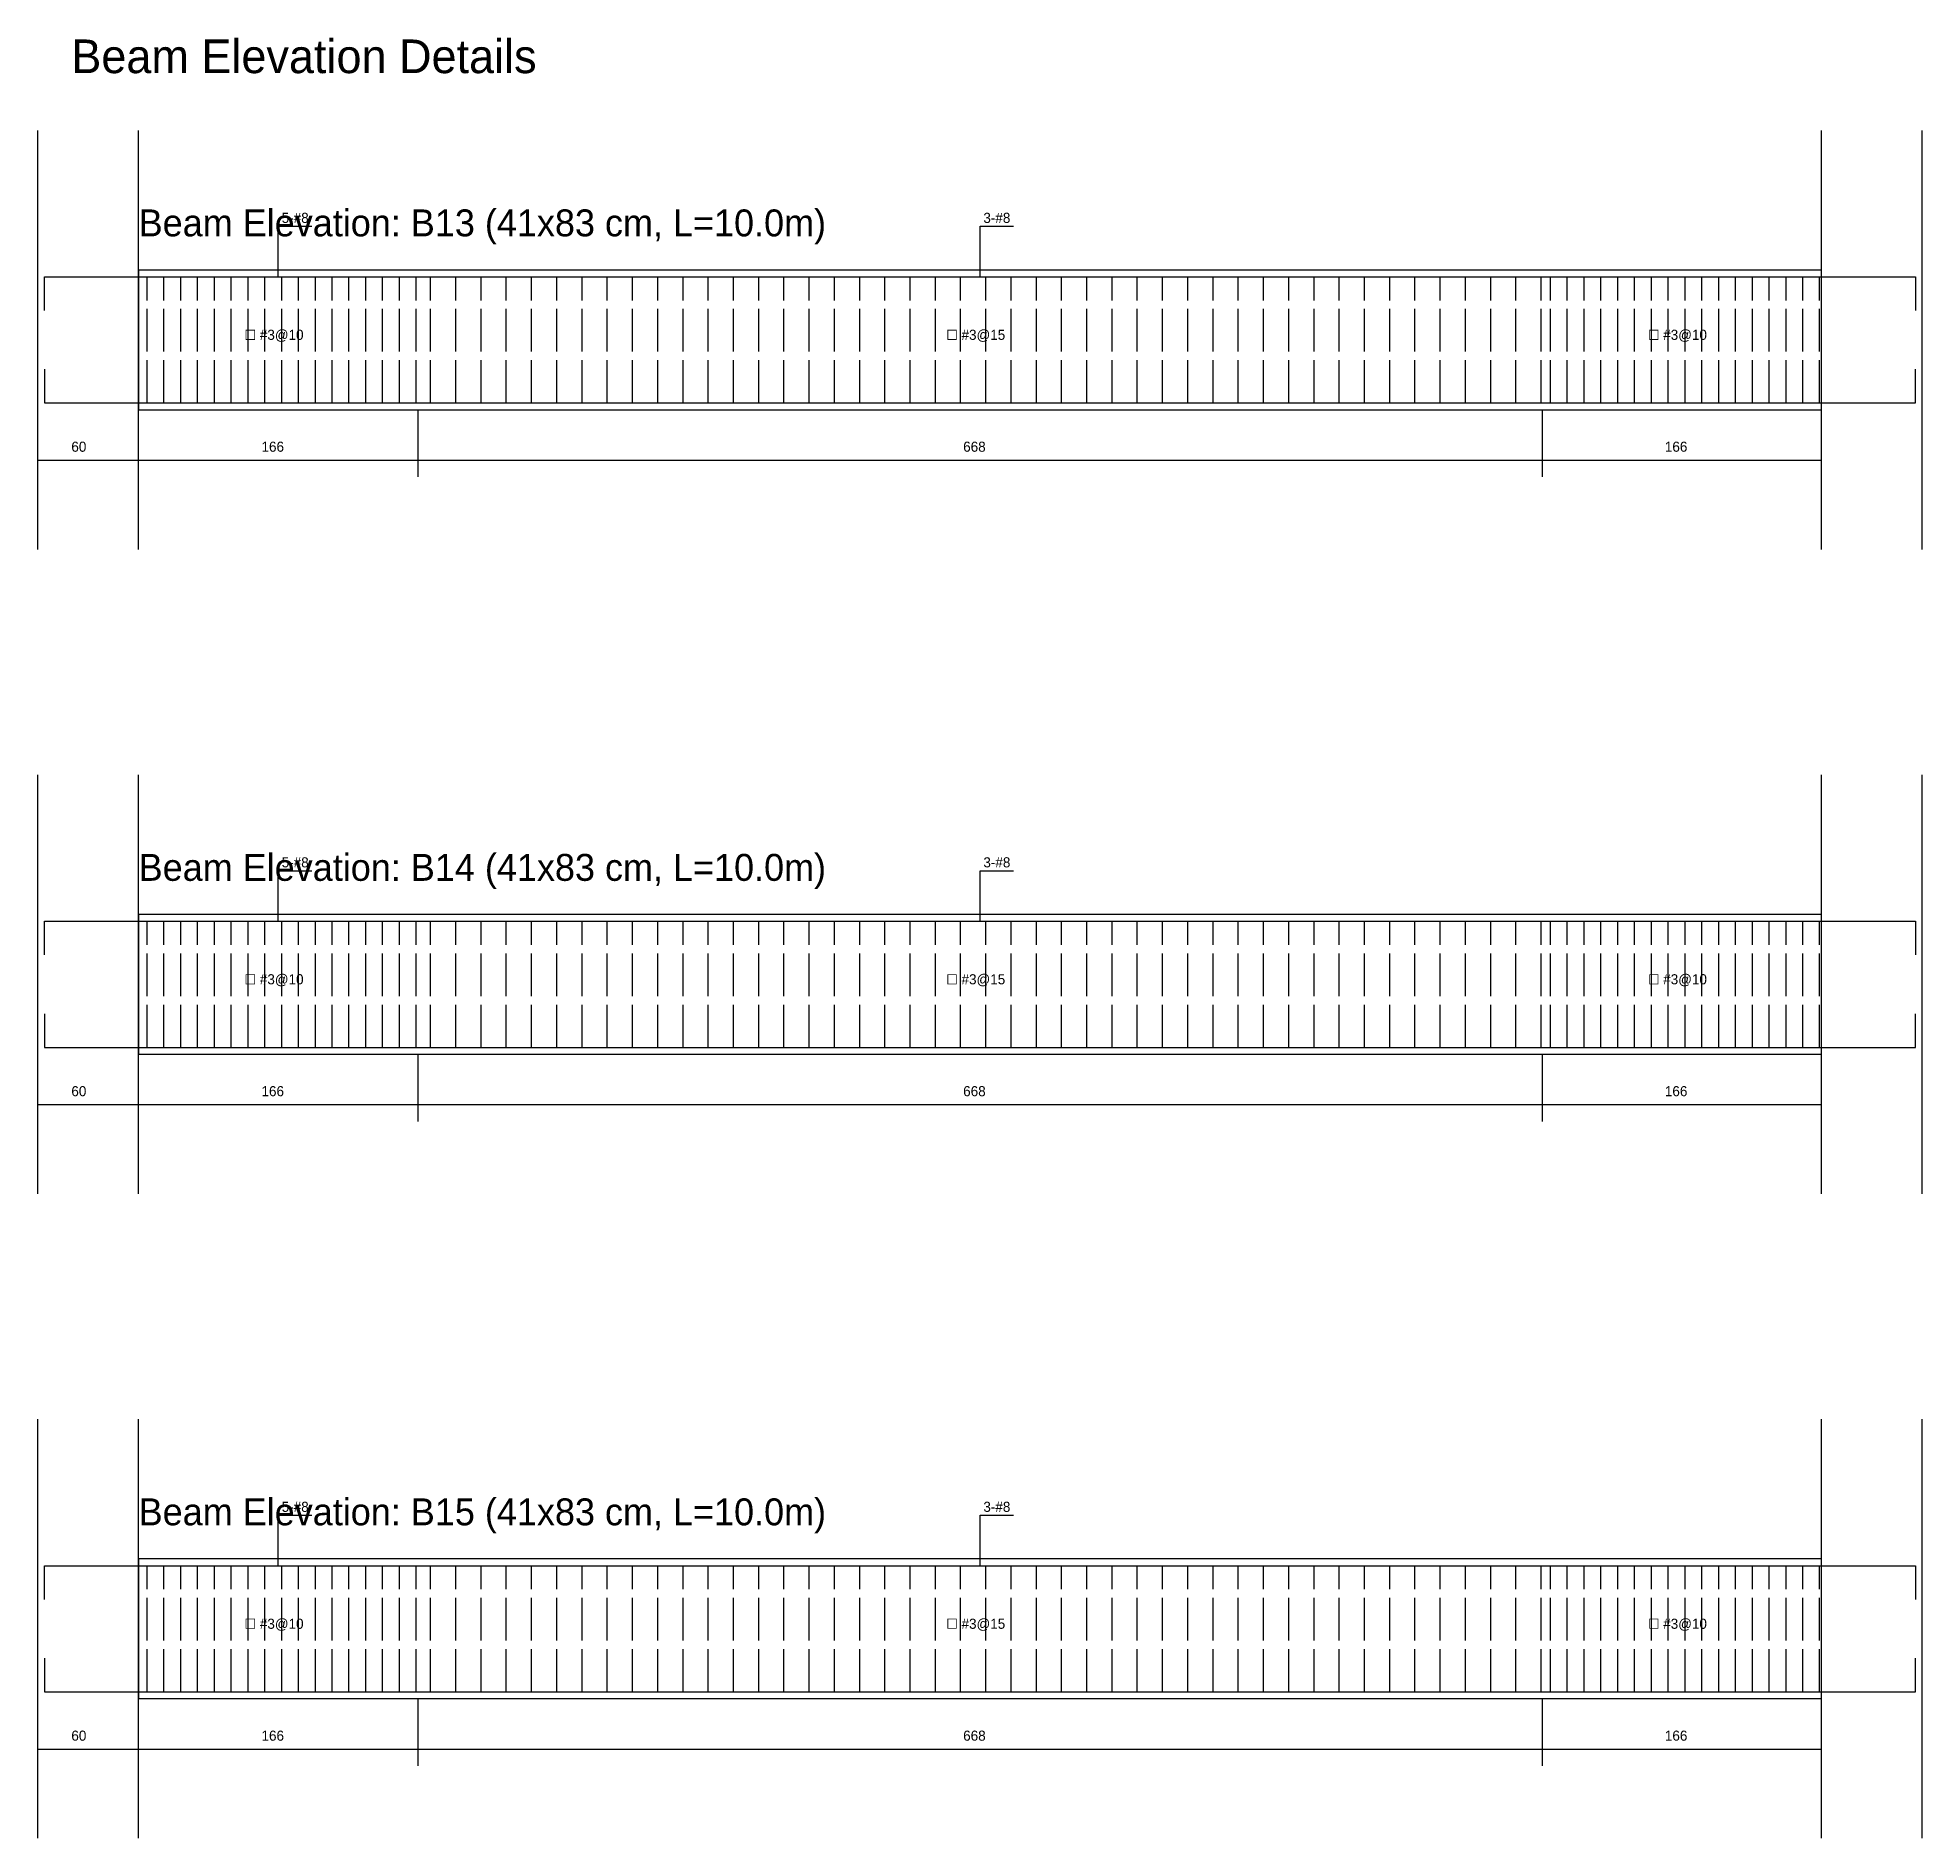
# Model space of a CAD drawing. Header units: metres. Extents: x -3 to 134, y -540 to 10.
# Drawn here: x -3 to 53, y -107.5 to -53.9 of the extents above; entities that cross this region are included whole.
import ezdxf

# ---------------------------------------------------------------- set-up
doc = ezdxf.new("R2010")
doc.units = ezdxf.units.M
doc.linetypes.add('DASHED', pattern=[1.524, 1.27, -0.254])
for name, color, linetype in [('DIMENSIONS', 6, 'Continuous'), ('REBAR_MAIN', 4, 'Continuous'), ('REBAR_SHEAR', 5, 'Continuous'), ('TEXT', 7, 'Continuous'), ('VIEW_BOX', 8, 'Continuous')]:
    doc.layers.add(name, color=color, linetype=linetype)

msp = doc.modelspace()

# ---------------------------------------------------------------- texts
at = {"layer": 'TEXT'}
for s, height, p in [('Beam Elevation Details', 1, (-2, -55)), ('Beam Elevation: B13 (41x83 cm, L=10.0m)', 0.8, (0, -59.85)), ('5-#8', 0.3, (4.25, -59.45)), ('3-#8', 0.3, (25.1, -59.45)), ('☐ #3@10', 0.3, (3.15, -62.925)), ('☐ #3@15', 0.3, (24, -62.925)), ('☐ #3@10', 0.3, (44.85, -62.925)), ('60', 0.3, (-2, -66.25)), ('166', 0.3, (3.65, -66.25)), ('668', 0.3, (24.5, -66.25)), ('166', 0.3, (45.35, -66.25)), ('Beam Elevation: B14 (41x83 cm, L=10.0m)', 0.8, (0, -79)), ('5-#8', 0.3, (4.25, -78.6)), ('3-#8', 0.3, (25.1, -78.6)), ('☐ #3@10', 0.3, (3.15, -82.075)), ('☐ #3@15', 0.3, (24, -82.075)), ('☐ #3@10', 0.3, (44.85, -82.075)), ('60', 0.3, (-2, -85.4)), ('166', 0.3, (3.65, -85.4)), ('668', 0.3, (24.5, -85.4)), ('166', 0.3, (45.35, -85.4)), ('Beam Elevation: B15 (41x83 cm, L=10.0m)', 0.8, (0, -98.15)), ('5-#8', 0.3, (4.25, -97.75)), ('3-#8', 0.3, (25.1, -97.75)), ('☐ #3@10', 0.3, (3.15, -101.225)), ('☐ #3@15', 0.3, (24, -101.225)), ('☐ #3@10', 0.3, (44.85, -101.225)), ('60', 0.3, (-2, -104.55)), ('166', 0.3, (3.65, -104.55)), ('668', 0.3, (24.5, -104.55)), ('166', 0.3, (45.35, -104.55))]:
    msp.add_text(s, height=height, dxfattribs=at).set_placement(p)

# ---------------------------------------------------------------- linework, layer by layer
at = {"layer": 'DIMENSIONS'}
for p, q in [((8.3, -65), (8.3, -67)), ((41.7, -65), (41.7, -67)), ((-3, -66.5), (0, -66.5)), ((0, -66.5), (50, -66.5)), ((-3, -69.15), (-3, -67)), ((0, -69.15), (0, -67)), ((50, -69.15), (50, -67)), ((8.3, -84.15), (8.3, -86.15)), ((41.7, -84.15), (41.7, -86.15)), ((-3, -85.65), (0, -85.65)), ((0, -85.65), (50, -85.65)), ((-3, -88.3), (-3, -86.15)), ((0, -88.3), (0, -86.15)), ((50, -88.3), (50, -86.15)), ((8.3, -103.3), (8.3, -105.3)), ((41.7, -103.3), (41.7, -105.3)), ((-3, -104.8), (0, -104.8)), ((0, -104.8), (50, -104.8)), ((-3, -107.45), (-3, -105.3)), ((0, -107.45), (0, -105.3)), ((50, -107.45), (50, -105.3))]:
    msp.add_line(p, q, dxfattribs=at)
at = {"layer": 'REBAR_MAIN'}
for points in [[(-2.8, -62.05), (-2.8, -61.05), (52.8, -61.05), (52.8, -62.05)], [(-2.8, -63.8), (-2.8, -64.8), (52.8, -64.8), (52.8, -63.8)], [(-2.8, -81.2), (-2.8, -80.2), (52.8, -80.2), (52.8, -81.2)], [(-2.8, -82.95), (-2.8, -83.95), (52.8, -83.95), (52.8, -82.95)], [(-2.8, -100.35), (-2.8, -99.35), (52.8, -99.35), (52.8, -100.35)], [(-2.8, -102.1), (-2.8, -103.1), (52.8, -103.1), (52.8, -102.1)]]:
    msp.add_lwpolyline(points, dxfattribs=at)
at = {"layer": 'REBAR_SHEAR', "linetype": 'DASHED'}
for p, q in [((0.25, -64.8), (0.25, -61.05)), ((0.75, -64.8), (0.75, -61.05)), ((1.25, -64.8), (1.25, -61.05)), ((1.75, -64.8), (1.75, -61.05)), ((2.25, -64.8), (2.25, -61.05)), ((2.75, -64.8), (2.75, -61.05)), ((3.25, -64.8), (3.25, -61.05)), ((3.75, -64.8), (3.75, -61.05)), ((4.25, -64.8), (4.25, -61.05)), ((4.75, -64.8), (4.75, -61.05)), ((5.25, -64.8), (5.25, -61.05)), ((5.75, -64.8), (5.75, -61.05)), ((6.25, -64.8), (6.25, -61.05)), ((6.75, -64.8), (6.75, -61.05)), ((7.25, -64.8), (7.25, -61.05)), ((7.75, -64.8), (7.75, -61.05)), ((8.25, -64.8), (8.25, -61.05)), ((8.675, -64.8), (8.675, -61.05)), ((9.425, -64.8), (9.425, -61.05)), ((10.175, -64.8), (10.175, -61.05)), ((10.925, -64.8), (10.925, -61.05)), ((11.675, -64.8), (11.675, -61.05)), ((12.425, -64.8), (12.425, -61.05)), ((13.175, -64.8), (13.175, -61.05)), ((13.925, -64.8), (13.925, -61.05)), ((14.675, -64.8), (14.675, -61.05)), ((15.425, -64.8), (15.425, -61.05)), ((16.175, -64.8), (16.175, -61.05)), ((16.925, -64.8), (16.925, -61.05)), ((17.675, -64.8), (17.675, -61.05)), ((18.425, -64.8), (18.425, -61.05)), ((19.175, -64.8), (19.175, -61.05)), ((19.925, -64.8), (19.925, -61.05)), ((20.675, -64.8), (20.675, -61.05)), ((21.425, -64.8), (21.425, -61.05)), ((22.175, -64.8), (22.175, -61.05)), ((22.925, -64.8), (22.925, -61.05)), ((23.675, -64.8), (23.675, -61.05)), ((24.425, -64.8), (24.425, -61.05)), ((25.175, -64.8), (25.175, -61.05)), ((25.925, -64.8), (25.925, -61.05)), ((26.675, -64.8), (26.675, -61.05)), ((27.425, -64.8), (27.425, -61.05)), ((28.175, -64.8), (28.175, -61.05)), ((28.925, -64.8), (28.925, -61.05)), ((29.675, -64.8), (29.675, -61.05)), ((30.425, -64.8), (30.425, -61.05)), ((31.175, -64.8), (31.175, -61.05)), ((31.925, -64.8), (31.925, -61.05)), ((32.675, -64.8), (32.675, -61.05)), ((33.425, -64.8), (33.425, -61.05)), ((34.175, -64.8), (34.175, -61.05)), ((34.925, -64.8), (34.925, -61.05)), ((35.675, -64.8), (35.675, -61.05)), ((36.425, -64.8), (36.425, -61.05)), ((37.175, -64.8), (37.175, -61.05)), ((37.925, -64.8), (37.925, -61.05)), ((38.675, -64.8), (38.675, -61.05)), ((39.425, -64.8), (39.425, -61.05)), ((40.175, -64.8), (40.175, -61.05)), ((40.925, -64.8), (40.925, -61.05)), ((41.675, -64.8), (41.675, -61.05)), ((41.95, -64.8), (41.95, -61.05)), ((42.45, -64.8), (42.45, -61.05)), ((42.95, -64.8), (42.95, -61.05)), ((43.45, -64.8), (43.45, -61.05)), ((43.95, -64.8), (43.95, -61.05)), ((44.45, -64.8), (44.45, -61.05)), ((44.95, -64.8), (44.95, -61.05)), ((45.45, -64.8), (45.45, -61.05)), ((45.95, -64.8), (45.95, -61.05)), ((46.45, -64.8), (46.45, -61.05)), ((46.95, -64.8), (46.95, -61.05)), ((47.45, -64.8), (47.45, -61.05)), ((47.95, -64.8), (47.95, -61.05)), ((48.45, -64.8), (48.45, -61.05)), ((48.95, -64.8), (48.95, -61.05)), ((49.45, -64.8), (49.45, -61.05)), ((49.95, -64.8), (49.95, -61.05)), ((0.25, -83.95), (0.25, -80.2)), ((0.75, -83.95), (0.75, -80.2)), ((1.25, -83.95), (1.25, -80.2)), ((1.75, -83.95), (1.75, -80.2)), ((2.25, -83.95), (2.25, -80.2)), ((2.75, -83.95), (2.75, -80.2)), ((3.25, -83.95), (3.25, -80.2)), ((3.75, -83.95), (3.75, -80.2)), ((4.25, -83.95), (4.25, -80.2)), ((4.75, -83.95), (4.75, -80.2)), ((5.25, -83.95), (5.25, -80.2)), ((5.75, -83.95), (5.75, -80.2)), ((6.25, -83.95), (6.25, -80.2)), ((6.75, -83.95), (6.75, -80.2)), ((7.25, -83.95), (7.25, -80.2)), ((7.75, -83.95), (7.75, -80.2)), ((8.25, -83.95), (8.25, -80.2)), ((8.675, -83.95), (8.675, -80.2)), ((9.425, -83.95), (9.425, -80.2)), ((10.175, -83.95), (10.175, -80.2)), ((10.925, -83.95), (10.925, -80.2)), ((11.675, -83.95), (11.675, -80.2)), ((12.425, -83.95), (12.425, -80.2)), ((13.175, -83.95), (13.175, -80.2)), ((13.925, -83.95), (13.925, -80.2)), ((14.675, -83.95), (14.675, -80.2)), ((15.425, -83.95), (15.425, -80.2)), ((16.175, -83.95), (16.175, -80.2)), ((16.925, -83.95), (16.925, -80.2)), ((17.675, -83.95), (17.675, -80.2)), ((18.425, -83.95), (18.425, -80.2)), ((19.175, -83.95), (19.175, -80.2)), ((19.925, -83.95), (19.925, -80.2)), ((20.675, -83.95), (20.675, -80.2)), ((21.425, -83.95), (21.425, -80.2)), ((22.175, -83.95), (22.175, -80.2)), ((22.925, -83.95), (22.925, -80.2)), ((23.675, -83.95), (23.675, -80.2)), ((24.425, -83.95), (24.425, -80.2)), ((25.175, -83.95), (25.175, -80.2)), ((25.925, -83.95), (25.925, -80.2)), ((26.675, -83.95), (26.675, -80.2)), ((27.425, -83.95), (27.425, -80.2)), ((28.175, -83.95), (28.175, -80.2)), ((28.925, -83.95), (28.925, -80.2)), ((29.675, -83.95), (29.675, -80.2)), ((30.425, -83.95), (30.425, -80.2)), ((31.175, -83.95), (31.175, -80.2)), ((31.925, -83.95), (31.925, -80.2)), ((32.675, -83.95), (32.675, -80.2)), ((33.425, -83.95), (33.425, -80.2)), ((34.175, -83.95), (34.175, -80.2)), ((34.925, -83.95), (34.925, -80.2)), ((35.675, -83.95), (35.675, -80.2)), ((36.425, -83.95), (36.425, -80.2)), ((37.175, -83.95), (37.175, -80.2)), ((37.925, -83.95), (37.925, -80.2)), ((38.675, -83.95), (38.675, -80.2)), ((39.425, -83.95), (39.425, -80.2)), ((40.175, -83.95), (40.175, -80.2)), ((40.925, -83.95), (40.925, -80.2)), ((41.675, -83.95), (41.675, -80.2)), ((41.95, -83.95), (41.95, -80.2)), ((42.45, -83.95), (42.45, -80.2)), ((42.95, -83.95), (42.95, -80.2)), ((43.45, -83.95), (43.45, -80.2)), ((43.95, -83.95), (43.95, -80.2)), ((44.45, -83.95), (44.45, -80.2)), ((44.95, -83.95), (44.95, -80.2)), ((45.45, -83.95), (45.45, -80.2)), ((45.95, -83.95), (45.95, -80.2)), ((46.45, -83.95), (46.45, -80.2)), ((46.95, -83.95), (46.95, -80.2)), ((47.45, -83.95), (47.45, -80.2)), ((47.95, -83.95), (47.95, -80.2)), ((48.45, -83.95), (48.45, -80.2)), ((48.95, -83.95), (48.95, -80.2)), ((49.45, -83.95), (49.45, -80.2)), ((49.95, -83.95), (49.95, -80.2)), ((0.25, -103.1), (0.25, -99.35)), ((0.75, -103.1), (0.75, -99.35)), ((1.25, -103.1), (1.25, -99.35)), ((1.75, -103.1), (1.75, -99.35)), ((2.25, -103.1), (2.25, -99.35)), ((2.75, -103.1), (2.75, -99.35)), ((3.25, -103.1), (3.25, -99.35)), ((3.75, -103.1), (3.75, -99.35)), ((4.25, -103.1), (4.25, -99.35)), ((4.75, -103.1), (4.75, -99.35)), ((5.25, -103.1), (5.25, -99.35)), ((5.75, -103.1), (5.75, -99.35)), ((6.25, -103.1), (6.25, -99.35)), ((6.75, -103.1), (6.75, -99.35)), ((7.25, -103.1), (7.25, -99.35)), ((7.75, -103.1), (7.75, -99.35)), ((8.25, -103.1), (8.25, -99.35)), ((8.675, -103.1), (8.675, -99.35)), ((9.425, -103.1), (9.425, -99.35)), ((10.175, -103.1), (10.175, -99.35)), ((10.925, -103.1), (10.925, -99.35)), ((11.675, -103.1), (11.675, -99.35)), ((12.425, -103.1), (12.425, -99.35)), ((13.175, -103.1), (13.175, -99.35)), ((13.925, -103.1), (13.925, -99.35)), ((14.675, -103.1), (14.675, -99.35)), ((15.425, -103.1), (15.425, -99.35)), ((16.175, -103.1), (16.175, -99.35)), ((16.925, -103.1), (16.925, -99.35)), ((17.675, -103.1), (17.675, -99.35)), ((18.425, -103.1), (18.425, -99.35)), ((19.175, -103.1), (19.175, -99.35)), ((19.925, -103.1), (19.925, -99.35)), ((20.675, -103.1), (20.675, -99.35)), ((21.425, -103.1), (21.425, -99.35)), ((22.175, -103.1), (22.175, -99.35)), ((22.925, -103.1), (22.925, -99.35)), ((23.675, -103.1), (23.675, -99.35)), ((24.425, -103.1), (24.425, -99.35)), ((25.175, -103.1), (25.175, -99.35)), ((25.925, -103.1), (25.925, -99.35)), ((26.675, -103.1), (26.675, -99.35)), ((27.425, -103.1), (27.425, -99.35)), ((28.175, -103.1), (28.175, -99.35)), ((28.925, -103.1), (28.925, -99.35)), ((29.675, -103.1), (29.675, -99.35)), ((30.425, -103.1), (30.425, -99.35)), ((31.175, -103.1), (31.175, -99.35)), ((31.925, -103.1), (31.925, -99.35)), ((32.675, -103.1), (32.675, -99.35)), ((33.425, -103.1), (33.425, -99.35)), ((34.175, -103.1), (34.175, -99.35)), ((34.925, -103.1), (34.925, -99.35)), ((35.675, -103.1), (35.675, -99.35)), ((36.425, -103.1), (36.425, -99.35)), ((37.175, -103.1), (37.175, -99.35)), ((37.925, -103.1), (37.925, -99.35)), ((38.675, -103.1), (38.675, -99.35)), ((39.425, -103.1), (39.425, -99.35)), ((40.175, -103.1), (40.175, -99.35)), ((40.925, -103.1), (40.925, -99.35)), ((41.675, -103.1), (41.675, -99.35)), ((41.95, -103.1), (41.95, -99.35)), ((42.45, -103.1), (42.45, -99.35)), ((42.95, -103.1), (42.95, -99.35)), ((43.45, -103.1), (43.45, -99.35)), ((43.95, -103.1), (43.95, -99.35)), ((44.45, -103.1), (44.45, -99.35)), ((44.95, -103.1), (44.95, -99.35)), ((45.45, -103.1), (45.45, -99.35)), ((45.95, -103.1), (45.95, -99.35)), ((46.45, -103.1), (46.45, -99.35)), ((46.95, -103.1), (46.95, -99.35)), ((47.45, -103.1), (47.45, -99.35)), ((47.95, -103.1), (47.95, -99.35)), ((48.45, -103.1), (48.45, -99.35)), ((48.95, -103.1), (48.95, -99.35)), ((49.45, -103.1), (49.45, -99.35)), ((49.95, -103.1), (49.95, -99.35))]:
    msp.add_line(p, q, dxfattribs=at)
at = {"layer": 'TEXT'}
for p, q in [((4.15, -61.05), (4.15, -59.55)), ((4.15, -59.55), (5.15, -59.55)), ((25, -61.05), (25, -59.55)), ((25, -59.55), (26, -59.55)), ((4.15, -80.2), (4.15, -78.7)), ((4.15, -78.7), (5.15, -78.7)), ((25, -80.2), (25, -78.7)), ((25, -78.7), (26, -78.7)), ((4.15, -99.35), (4.15, -97.85)), ((4.15, -97.85), (5.15, -97.85)), ((25, -99.35), (25, -97.85)), ((25, -97.85), (26, -97.85))]:
    msp.add_line(p, q, dxfattribs=at)
at = {"layer": 'VIEW_BOX'}
for p, q in [((-3, -69.15), (-3, -56.7)), ((0, -69.15), (0, -56.7)), ((50, -69.15), (50, -56.7)), ((53, -69.15), (53, -56.7)), ((-3, -88.3), (-3, -75.85)), ((0, -88.3), (0, -75.85)), ((50, -88.3), (50, -75.85)), ((53, -88.3), (53, -75.85)), ((-3, -107.45), (-3, -95)), ((0, -107.45), (0, -95)), ((50, -107.45), (50, -95)), ((53, -107.45), (53, -95))]:
    msp.add_line(p, q, dxfattribs=at)
for points in [[(0, -65), (50, -65), (50, -60.85), (0, -60.85), (0, -65)], [(0, -84.15), (50, -84.15), (50, -80), (0, -80), (0, -84.15)], [(0, -103.3), (50, -103.3), (50, -99.15), (0, -99.15), (0, -103.3)]]:
    msp.add_lwpolyline(points, dxfattribs=at)

msp.set_redraw_order([(e.dxf.handle, doc.entitydb.next_handle()) for e in msp.query("TEXT MTEXT ATTDEF DIMENSION ARC_DIMENSION")])  # texts and dimensions are drawn at this point

doc.saveas('drawing.dxf')
